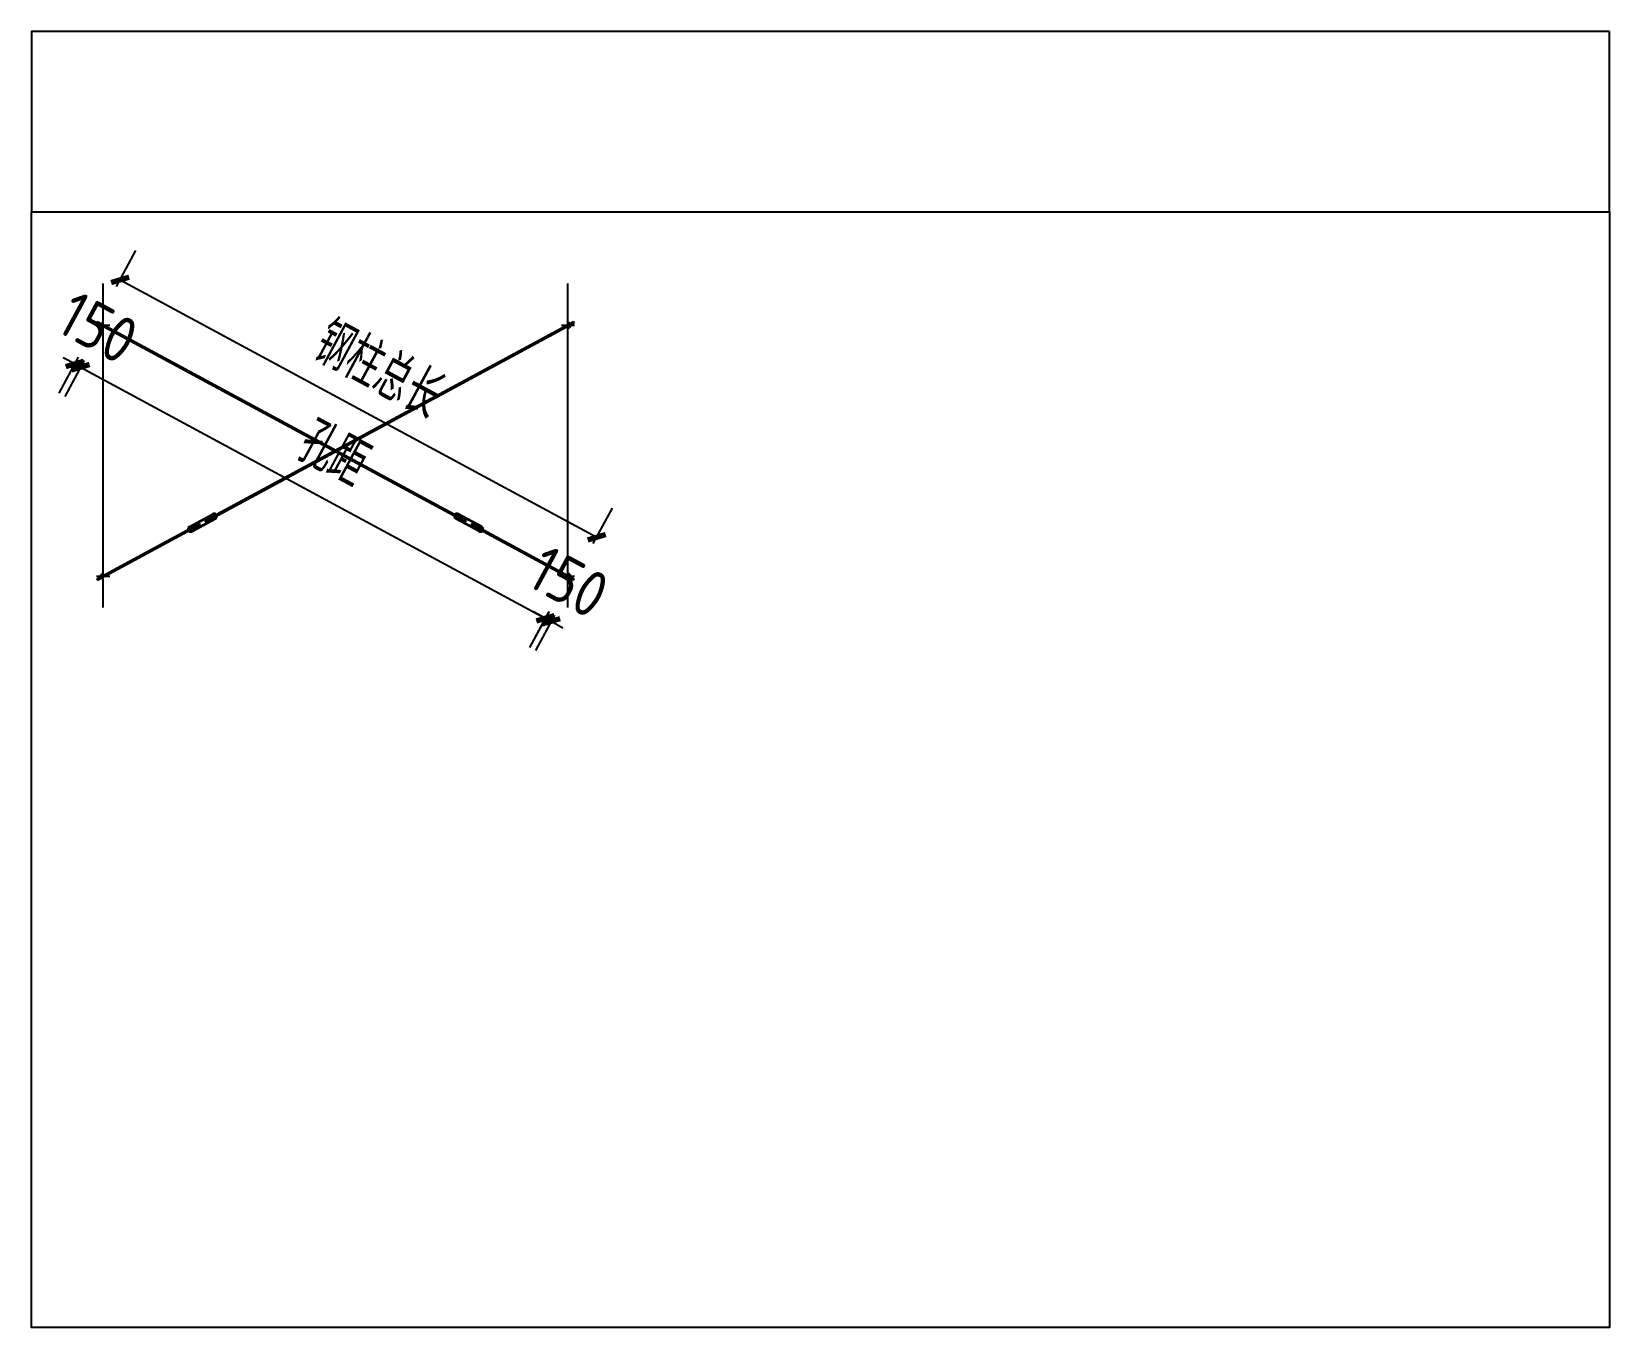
# Model space of a CAD drawing. Extents: x 533809 to 747315, y -17138 to 180511.
# Drawn here: x 711672 to 723552, y 163462 to 173220 of the extents above; entities that cross this region are included whole.
import ezdxf

# ---------------------------------------------------------------- set-up
doc = ezdxf.new("R2010")
doc.units = 0
doc.header["$LTSCALE"] = 1000
doc.header["$MEASUREMENT"] = 0
doc.layers.add('DOTE', color=1, linetype='Continuous')
doc.styles.get("Standard").update_dxf_attribs({"font": 'gbenor.shx', "bigfont": 'gbcbig.shx'})
doc.dimstyles.get("Standard").update_dxf_attribs({"dimscale": 100, "dimtxt": 3.5, "dimasz": 1, "dimexe": 2.5, "dimexo": 3, "dimgap": 1.5, "dimtad": 1, "dimdec": 0, "dimzin": 0, "dimdsep": 46, "dimtxsty": 'Standard', "dimblk": 'ARCHTICK', "dimcen": 0.09, "dimadec": 0, "dimazin": 0, "dimtfac": 1, "dimtdec": 0, "dimtix": 1, "dimtmove": 2, "dimatfit": 3, "dimfxl": 1, "dimtolj": 1, "dimtzin": 0, "dimarcsym": 0})

msp = doc.modelspace()

# ---------------------------------------------------------------- blocks, each defined once
blk = doc.blocks.new('_ArchTick')
at = {"color": 0, "linetype": 'ByBlock', "const_width": 0.4}
blk.add_lwpolyline([(-0.5, -0.5), (0.5, 0.5)], dxfattribs=at)
blk = doc.blocks.new('*D2926')
at = {"color": 0, "lineweight": -2}
for p, q in [((712312, 171301), (712457, 171570)), ((712339, 171350), (715927, 169412)), ((715900, 169364), (716045, 169632))]:
    blk.add_line(p, q, dxfattribs=at)
at = {"layer": 'Defpoints', "color": 0}
for p in [(712170, 171037), (715927, 169412), (715758, 169100)]:
    blk.add_point(p, dxfattribs=at)
at = {"color": 0, "lineweight": -2, "xscale": 100, "yscale": 100, "zscale": 100}
for p, rotation in [((712339, 171350), 151.630953706667), ((715927, 169412), 331.630953706667)]:
    blk.add_blockref('_ArchTick', p, dxfattribs=dict(at, rotation=rotation))
at = {"color": 0, "insert": (714292, 170676), "char_height": 350, "attachment_point": 5, "rotation": 331.631}
blk.add_mtext('\\A1;钢柱总长', dxfattribs=at)
blk = doc.blocks.new('*D2927')
at = {"color": 0, "lineweight": -2}
for p, q in [((712068, 170744), (711922, 170472)), ((712040, 170692), (715540, 168802)), ((715568, 168854), (715422, 168582))]:
    blk.add_line(p, q, dxfattribs=at)
at = {"layer": 'Defpoints', "color": 0}
for p in [(712211, 171008), (715711, 169118), (715540, 168802)]:
    blk.add_point(p, dxfattribs=at)
at = {"color": 0, "lineweight": -2, "xscale": 100, "yscale": 100, "zscale": 100}
for p, rotation in [((712040, 170692), 151.6309537067207), ((715540, 168802), 331.6309537067207)]:
    blk.add_blockref('_ArchTick', p, dxfattribs=dict(at, rotation=rotation))
at = {"color": 0, "insert": (713950, 170043), "char_height": 350, "attachment_point": 5, "rotation": 331.631}
blk.add_mtext('\\A1;孔距', dxfattribs=at)
blk = doc.blocks.new('*D2928')
at = {"color": 0, "lineweight": -2}
for p, q in [((712024, 170768), (711878, 170497)), ((711997, 170717), (711909, 170764)), ((712068, 170744), (711922, 170473)), ((712041, 170693), (711997, 170717)), ((712041, 170693), (712129, 170645))]:
    blk.add_line(p, q, dxfattribs=at)
at = {"layer": 'Defpoints', "color": 0}
for p in [(712167, 171032), (712211, 171008), (711997, 170717)]:
    blk.add_point(p, dxfattribs=at)
at = {"color": 0, "lineweight": -2, "xscale": 100, "yscale": 100, "zscale": 100}
for p, rotation in [((711997, 170717), 331.6309537067895), ((712041, 170693), 151.6309537067895)]:
    blk.add_blockref('_ArchTick', p, dxfattribs=dict(at, rotation=rotation))
at = {"color": 0, "insert": (712173, 170991), "char_height": 350, "attachment_point": 5, "rotation": 331.631}
blk.add_mtext('\\A1;150', dxfattribs=at)
blk = doc.blocks.new('*D2929')
at = {"color": 0, "lineweight": -2}
for p, q in [((715565, 168849), (715422, 168582)), ((715540, 168802), (715452, 168850)), ((715609, 168825), (715466, 168559)), ((715540, 168802), (715584, 168779)), ((715584, 168779), (715672, 168731))]:
    blk.add_line(p, q, dxfattribs=at)
at = {"layer": 'Defpoints', "color": 0}
for p in [(715708, 169113), (715752, 169089), (715584, 168779)]:
    blk.add_point(p, dxfattribs=at)
at = {"color": 0, "lineweight": -2, "xscale": 100, "yscale": 100, "zscale": 100}
for p, rotation in [((715540, 168802), 331.6309537066674), ((715584, 168779), 151.6309537066674)]:
    blk.add_blockref('_ArchTick', p, dxfattribs=dict(at, rotation=rotation))
at = {"color": 0, "insert": (715717, 169076), "char_height": 350, "attachment_point": 5, "rotation": 331.631}
blk.add_mtext('\\A1;150', dxfattribs=at)

# ---------------------------------------------------------------- dimensions: what is measured, and where the dimension line sits
for p1, p2, distance, text, picture, middle in [((712169.8, 171037.4), (715757.8, 169099.9), 355.2, '钢柱总长', '*D2926', (714291.6, 170675.6)), ((712210.8, 171008.1), (712166.8, 171031.9), 358.1, '150', '*D2928', (712173.1, 170990.8)), ((712210.8, 171008.1), (715710.8, 169118.1), -358.9, '孔距', '*D2927', (713950.2, 170043.5)), ((715707.9, 169112.6), (715751.8, 169088.9), -352.6, '150', '*D2929', (715716.7, 169076.4))]:
    dim = msp.add_aligned_dim(p1=p1, p2=p2, distance=distance, text=text, dimstyle='Standard')
    dim.commit()
    dim.dimension.update_dxf_attribs({"geometry": picture, "text_midpoint": middle})

# ---------------------------------------------------------------- hatches: boundary and pattern name
h = msp.add_hatch()
h.set_pattern_fill('ACAD_ISO04W100', color=256, scale=2.5, style=0)
h.set_pattern_definition([(0, (324909.2992, 127001.0924), (0, 1.875), [9, -1.125, 0.1875, -1.125])])
h.paths.add_polyline_path([(715710.8, 169125.2), (715691.8, 169135.5), (715688.8, 169130), (715710.8, 169118.1)])
h.paths.add_polyline_path([(715688.8, 169130), (715685.9, 169124.5), (715697.7, 169118.1), (715710.8, 169118.1)])
h.paths.add_polyline_path([(715710.8, 169118.1), (715697.7, 169118.1), (715707.9, 169112.6)])
h.paths.add_polyline_path([(715728.4, 169108.6, -0.0796236), (715724.6, 169103.6), (715751.8, 169088.9), (715754.8, 169094.4)])
h.paths.add_polyline_path([(715730.5, 169114.6, -0.0796236), (715728.4, 169108.6), (715754.8, 169094.4), (715757.8, 169099.9)])
h.paths.add_polyline_path([(715710.8, 169118.1), (715707.9, 169112.6), (715710.8, 169111)])
h.paths.add_polyline_path([(715754.8, 171031.9), (715751.8, 171037.4), (715724.6, 171022.6, -0.0796236), (715728.4, 171017.6)])
h.paths.add_polyline_path([(715757.8, 171026.4), (715754.8, 171031.9), (715728.4, 171017.6, -0.0796236), (715730.5, 171011.6)])
h.paths.add_polyline_path([(715710.8, 171008.1), (715697.7, 171008.1), (715685.9, 171001.7), (715688.8, 170996.2)])
h.paths.add_polyline_path([(715710.8, 171008.1), (715688.8, 170996.2), (715691.8, 170990.7), (715710.8, 171001)])
h.paths.add_polyline_path([(715707.9, 171013.6), (715697.7, 171008.1), (715710.8, 171008.1)])
h.paths.add_polyline_path([(715710.8, 171015.2), (715707.9, 171013.6), (715710.8, 171008.1)])
h.paths.add_polyline_path([(712169.8, 171037.4), (712166.8, 171031.9), (712193.2, 171017.6, -0.0796236), (712197.1, 171022.6)])
h.paths.add_polyline_path([(712166.8, 171031.9), (712163.9, 171026.4), (712191.1, 171011.6, -0.0796236), (712193.2, 171017.6)])
h.paths.add_polyline_path([(712224, 171008.1), (712210.8, 171008.1), (712232.8, 170996.2), (712235.8, 171001.7)])
h.paths.add_polyline_path([(712210.8, 171008.1), (712210.8, 171001), (712229.9, 170990.7), (712232.8, 170996.2)])
h.paths.add_polyline_path([(712213.8, 171013.6), (712210.8, 171008.1), (712224, 171008.1)])
h.paths.add_polyline_path([(712213.8, 171013.6), (712210.8, 171015.2), (712210.8, 171008.1)])
h.paths.add_polyline_path([(712232.8, 169130), (712229.9, 169135.5), (712210.8, 169125.2), (712210.8, 169118.1)])
h.paths.add_polyline_path([(712235.8, 169124.5), (712232.8, 169130), (712210.8, 169118.1), (712224, 169118.1)])
h.paths.add_polyline_path([(712224, 169118.1), (712210.8, 169118.1), (712213.8, 169112.6)])
h.paths.add_polyline_path([(712210.8, 169118.1), (712210.8, 169111), (712213.8, 169112.6)])
h.paths.add_polyline_path([(712191.1, 169114.6), (712163.9, 169099.9), (712166.8, 169094.4), (712193.2, 169108.6, -0.0796236)])
h.paths.add_polyline_path([(712193.2, 169108.6), (712166.8, 169094.4), (712169.8, 169088.9), (712197.1, 169103.6, -0.0796236)])
h = msp.add_hatch()
h.set_pattern_fill('ANSI31', color=256, scale=2.5, style=0)
h.set_pattern_definition([(45, (324909.299, 127001.0924), (-2.806330038, 2.806330038), [])])
h.paths.add_polyline_path([(713038.9, 169583.7, -0.3027756), (713056.8, 169582.1), (713061.5, 169584.6, 0.3292444), (713036.5, 169588.1), (712913.9, 169521.9), (712924.4, 169521.9)])
h.paths.add_polyline_path([(712924.4, 169521.9), (712913.9, 169521.9), (712860.5, 169493.1, 0.3292431), (712849.8, 169470.3), (712854.5, 169472.8, -0.3027756), (712862.9, 169488.7)])
h.paths.add_polyline_path([(713003.3, 169521.9), (712992.8, 169521.9), (712878.3, 169460.1, -0.3027756), (712860.4, 169461.8), (712855.7, 169459.3, 0.3292444), (712880.7, 169455.7)])
h.paths.add_polyline_path([(712854.5, 169472.8), (712849.8, 169470.3, 0.0747719), (712851.9, 169464.3), (712856.3, 169466.7, -0.0990195)])
h.paths.add_polyline_path([(712856.3, 169466.7), (712851.9, 169464.3, 0.0747719), (712855.7, 169459.3), (712860.4, 169461.8, -0.0990195)])
h.paths.add_polyline_path([(712936.6, 169510), (712933.6, 169515.5), (712854.5, 169472.8, 0.0990195), (712856.3, 169466.7)])
h.paths.add_polyline_path([(712939.6, 169504.5), (712936.6, 169510), (712856.3, 169466.7, 0.0990195), (712860.4, 169461.8)], flags=17)
h.paths.add_polyline_path([(712851.9, 169464.3, -0.0747719), (712849.8, 169470.3), (712801.7, 169444.3), (712804.6, 169438.8)])
h.paths.add_polyline_path([(712855.7, 169459.3, -0.0747719), (712851.9, 169464.3), (712804.6, 169438.8), (712807.6, 169433.3)])
h.paths.add_polyline_path([(713060.9, 169577.2, 0.0990195), (713056.8, 169582.1), (712977.6, 169539.3), (712980.6, 169533.8)], flags=17)
h.paths.add_polyline_path([(713062.8, 169571.1, 0.0990195), (713060.9, 169577.2), (712980.6, 169533.8), (712983.6, 169528.3)])
h.paths.add_polyline_path([(713112.6, 169605.1), (713109.6, 169610.6), (713061.5, 169584.6, -0.0747719), (713065.3, 169579.5)])
h.paths.add_polyline_path([(713115.6, 169599.6), (713112.6, 169605.1), (713065.3, 169579.5, -0.0747719), (713067.4, 169573.6)])
h.paths.add_polyline_path([(713061.5, 169584.6), (713056.8, 169582.1, -0.0990195), (713060.9, 169577.2), (713065.3, 169579.5, 0.0747719)])
h.paths.add_polyline_path([(713065.3, 169579.5), (713060.9, 169577.2, -0.0990195), (713062.8, 169571.1), (713067.4, 169573.6, 0.0747719)])
h = msp.add_hatch()
h.set_pattern_fill('ANSI31', color=256, scale=2.5, style=0)
h.set_pattern_definition([(135, (1103012.347, 127001.0924), (2.806330038, 2.806330038), [])])
h.paths.add_polyline_path([(714882.8, 169583.7, 0.3027756), (714864.8, 169582.1), (714860.1, 169584.6, -0.3292444), (714885.1, 169588.1), (715007.8, 169521.9), (714997.2, 169521.9)])
h.paths.add_polyline_path([(714997.2, 169521.9), (715007.8, 169521.9), (715061.1, 169493.1, -0.3292431), (715071.9, 169470.3), (715067.2, 169472.8, 0.3027756), (715058.7, 169488.7)])
h.paths.add_polyline_path([(714918.3, 169521.9), (714928.8, 169521.9), (715043.3, 169460.1, 0.3027756), (715061.3, 169461.8), (715065.9, 169459.3, -0.3292444), (715040.9, 169455.7)])
h.paths.add_polyline_path([(715067.2, 169472.8), (715071.9, 169470.3, -0.0747719), (715069.7, 169464.3), (715065.3, 169466.7, 0.0990195)])
h.paths.add_polyline_path([(715065.3, 169466.7), (715069.7, 169464.3, -0.0747719), (715065.9, 169459.3), (715061.3, 169461.8, 0.0990195)])
h.paths.add_polyline_path([(714985, 169510), (714988, 169515.5), (715067.2, 169472.8, -0.0990195), (715065.3, 169466.7)])
h.paths.add_polyline_path([(714982.1, 169504.5), (714985, 169510), (715065.3, 169466.7, -0.0990195), (715061.3, 169461.8)], flags=17)
h.paths.add_polyline_path([(715069.7, 169464.3, 0.0747719), (715071.9, 169470.3), (715120, 169444.3), (715117, 169438.8)])
h.paths.add_polyline_path([(715065.9, 169459.3, 0.0747719), (715069.7, 169464.3), (715117, 169438.8), (715114, 169433.3)])
h.paths.add_polyline_path([(714860.7, 169577.2, -0.0990195), (714864.8, 169582.1), (714944, 169539.3), (714941, 169533.8)], flags=17)
h.paths.add_polyline_path([(714858.9, 169571.1, -0.0990195), (714860.7, 169577.2), (714941, 169533.8), (714938.1, 169528.3)])
h.paths.add_polyline_path([(714809, 169605.1), (714812, 169610.6), (714860.1, 169584.6, 0.0747719), (714856.3, 169579.5)])
h.paths.add_polyline_path([(714806.1, 169599.6), (714809, 169605.1), (714856.3, 169579.5, 0.0747719), (714854.2, 169573.6)])
h.paths.add_polyline_path([(714860.1, 169584.6), (714864.8, 169582.1, 0.0990195), (714860.7, 169577.2), (714856.3, 169579.5, -0.0747719)])
h.paths.add_polyline_path([(714856.3, 169579.5), (714860.7, 169577.2, 0.0990195), (714858.9, 169571.1), (714854.2, 169573.6, -0.0747719)])

# ---------------------------------------------------------------- linework, layer by layer
for p, q in [((723552.1, 171862.3), (723552.1, 173219.7)), ((712163.9, 171026.4), (712169.8, 171037.4)), ((712163.9, 171026.4), (714938.1, 169528.3)), ((712169.8, 171037.4), (714944, 169539.3)), ((712210.8, 171033.1), (712205.8, 171033.1)), ((712205.8, 171033.1), (712205.8, 170983.1)), ((712205.8, 170983.1), (712210.8, 170983.1)), ((712207.9, 171002.6), (712213.8, 171013.6)), ((712210.8, 171008.1), (712210.8, 171033.1)), ((712210.8, 170983.1), (712210.8, 171008.1)), ((712229.9, 170990.7), (712235.8, 171001.7)), ((712977.6, 169539.3), (715751.8, 171037.4)), ((712983.6, 169528.3), (715757.8, 171026.4)), ((715685.9, 171001.7), (715691.8, 170990.7)), ((715707.9, 171013.6), (715713.8, 171002.6)), ((715710.8, 171008.1), (715710.8, 171033.1)), ((715710.8, 171033.1), (715715.8, 171033.1)), ((715710.8, 170983.1), (715710.8, 171008.1)), ((715715.8, 170983.1), (715710.8, 170983.1)), ((715715.8, 171033.1), (715715.8, 170983.1)), ((715751.8, 171037.4), (715757.8, 171026.4)), ((712860.5, 169493.1), (713036.5, 169588.1)), ((712862.9, 169488.7), (713038.9, 169583.7)), ((712878.3, 169460.1), (713054.3, 169555.1)), ((712880.7, 169455.7), (713056.7, 169550.7)), ((712977.6, 169539.3), (712983.6, 169528.3)), ((713109.6, 169610.6), (713115.6, 169599.6)), ((714812, 169610.6), (714806.1, 169599.6)), ((715040.9, 169455.7), (714864.9, 169550.7)), ((715043.3, 169460.1), (714867.3, 169555.1)), ((715058.7, 169488.7), (714882.8, 169583.7)), ((715061.1, 169493.1), (714885.1, 169588.1)), ((714944, 169539.3), (714938.1, 169528.3)), ((712163.9, 169099.9), (712933.6, 169515.5)), ((712169.8, 169088.9), (712939.6, 169504.5)), ((712801.7, 169444.3), (712807.6, 169433.3)), ((712933.6, 169515.5), (712939.6, 169504.5)), ((714988, 169515.5), (714982.1, 169504.5)), ((714982.1, 169504.5), (715751.8, 169088.9)), ((714988, 169515.5), (715757.8, 169099.9)), ((715120, 169444.3), (715114, 169433.3)), ((712163.9, 169099.9), (712169.8, 169088.9)), ((712210.8, 169143.1), (712205.8, 169143.1)), ((712205.8, 169143.1), (712205.8, 169093.1)), ((712205.8, 169093.1), (712210.8, 169093.1)), ((712207.9, 169123.6), (712213.8, 169112.6)), ((712210.8, 169118.1), (712210.8, 169143.1)), ((712210.8, 169093.1), (712210.8, 169118.1)), ((712229.9, 169135.5), (712235.8, 169124.5)), ((715685.9, 169124.5), (715691.8, 169135.5)), ((715707.9, 169112.6), (715713.8, 169123.6)), ((715710.8, 169118.1), (715710.8, 169143.1)), ((715710.8, 169143.1), (715715.8, 169143.1)), ((715710.8, 169093.1), (715710.8, 169118.1)), ((715715.8, 169093.1), (715710.8, 169093.1)), ((715715.8, 169143.1), (715715.8, 169093.1)), ((715751.8, 169088.9), (715757.8, 169099.9))]:
    msp.add_line(p, q)
at = {"color": 6}
for p, q in [((712160.8, 171008.1), (712260.8, 171008.1)), ((715660.8, 171008.1), (715760.8, 171008.1)), ((712160.8, 169118.1), (712260.8, 169118.1)), ((715660.8, 169118.1), (715760.8, 169118.1))]:
    msp.add_line(p, q, dxfattribs=at)
msp.add_lwpolyline([(723552.1, 173219.7), (711672.1, 173219.7), (711672.1, 171862.3), (723549.1, 171862.3)])
msp.add_lwpolyline([(711672.1, 171862.3), (723552.1, 171862.3), (723552.1, 163462.3), (711672.1, 163462.3)], close=True)
for centre, radius, start, end in [((712210.8, 171008.1), 20, 90, 270), ((715710.8, 171008.1), 20, 270, 90), ((713046.6, 169569.4), 21.3, 298.36867, 118.36945), ((713046.6, 169569.4), 16.2, 298.36905, 118.36905), ((714875, 169569.4), 21.3, 61.63055, 241.63133), ((714875, 169569.4), 16.2, 61.63095, 241.63095), ((712870.6, 169474.4), 21.3, 118.36905, 298.36958), ((712870.6, 169474.4), 16.3, 118.36905, 298.36965), ((715051, 169474.4), 21.3, 241.63042, 61.63095), ((715051, 169474.4), 16.3, 241.63035, 61.63095), ((712210.8, 169118.1), 20, 90, 270), ((715710.8, 169118.1), 20, 270, 90)]:
    msp.add_arc(centre, radius, start, end)
at = {"layer": 'DOTE'}
for p, q in [((712210.8, 168883.1), (712210.8, 171323.8)), ((715710.8, 168883.1), (715710.8, 171323.8))]:
    msp.add_line(p, q, dxfattribs=at)

msp.set_redraw_order([(e.dxf.handle, doc.entitydb.next_handle()) for e in msp.query("TEXT MTEXT ATTDEF DIMENSION ARC_DIMENSION")])  # texts and dimensions are drawn at this point

doc.saveas('drawing.dxf')
